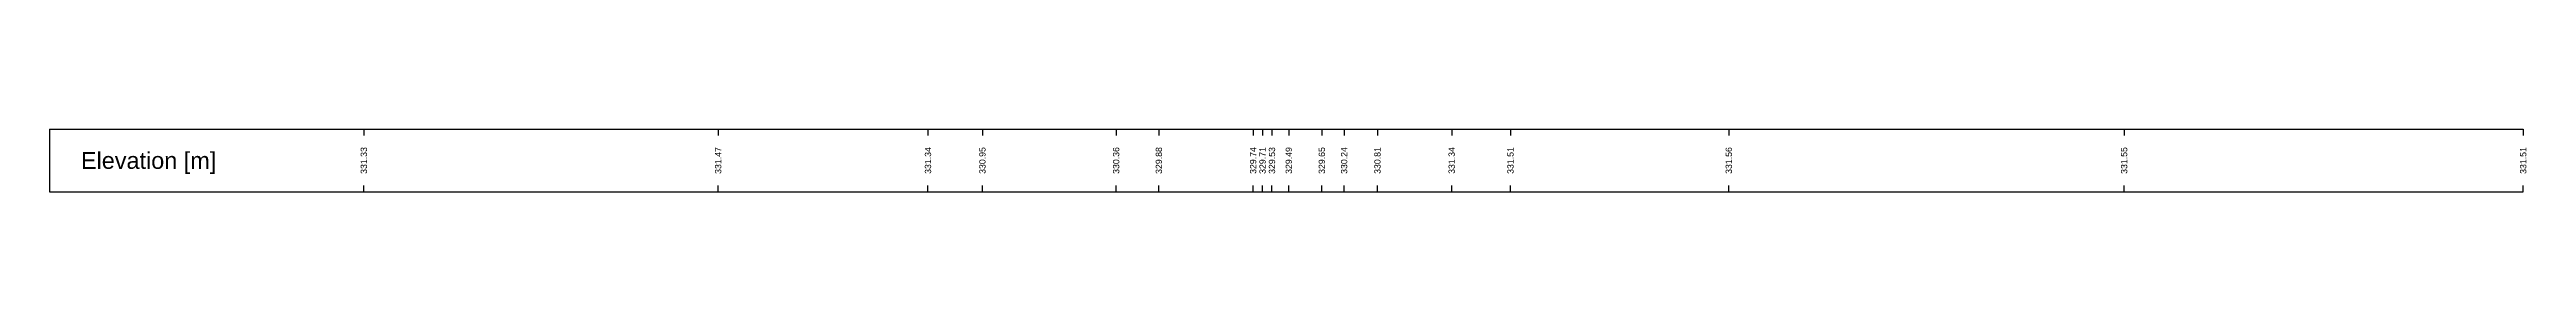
# Model space of a CAD drawing. Header units: millimetres. Extents: x -8 to 79, y -83 to 317.
# Drawn here: x -7.5 to 51.6, y 184.8 to 186.2 of the extents above; entities that cross this region are included whole.
import ezdxf
from ezdxf.enums import TextEntityAlignment as Align

# ---------------------------------------------------------------- set-up
doc = ezdxf.new("R2010")
doc.units = ezdxf.units.MM
doc.styles.get("Standard").update_dxf_attribs({"font": 'arial.ttf'})

msp = doc.modelspace()

# ---------------------------------------------------------------- texts
msp.add_text('Elevation [m]', height=0.4).set_placement((-6.75, 185.5), align=Align.MIDDLE_LEFT)
for s, p in [('331.33', (0, 185.5)), ('331.47', (8.458, 185.5)), ('331.34', (13.466, 185.5)), ('330.95', (14.764, 185.5)), ('330.36', (17.956, 185.5)), ('329.88', (18.976, 185.5)), ('329.74', (21.226, 185.5)), ('329.71', (21.451, 185.5)), ('329.53', (21.676, 185.5)), ('329.49', (22.076, 185.5)), ('329.65', (22.865, 185.5)), ('330.24', (23.397, 185.5)), ('330.81', (24.192, 185.5)), ('331.34', (25.965, 185.5)), ('331.51', (27.367, 185.5)), ('331.56', (32.577, 185.5)), ('331.55', (42.014, 185.5)), ('331.51', (51.54, 185.5))]:
    msp.add_text(s, height=0.15, rotation=90).set_placement(p, align=Align.MIDDLE)

# ---------------------------------------------------------------- linework, layer by layer
at = {"layer": 'band'}
for p, q in [((0, 186.25), (0, 186.1)), ((8.458, 186.25), (8.458, 186.1)), ((13.466, 186.25), (13.466, 186.1)), ((14.764, 186.25), (14.764, 186.1)), ((17.956, 186.25), (17.956, 186.1)), ((18.976, 186.25), (18.976, 186.1)), ((21.226, 186.25), (21.226, 186.1)), ((21.451, 186.25), (21.451, 186.1)), ((21.676, 186.25), (21.676, 186.1)), ((22.076, 186.25), (22.076, 186.1)), ((22.865, 186.25), (22.865, 186.1)), ((23.397, 186.25), (23.397, 186.1)), ((24.192, 186.25), (24.192, 186.1)), ((25.965, 186.25), (25.965, 186.1)), ((27.367, 186.25), (27.367, 186.1)), ((32.577, 186.25), (32.577, 186.1)), ((42.014, 186.25), (42.014, 186.1)), ((51.54, 186.25), (51.54, 186.1)), ((0, 184.75), (0, 184.9)), ((8.458, 184.75), (8.458, 184.9)), ((13.466, 184.75), (13.466, 184.9)), ((14.764, 184.75), (14.764, 184.9)), ((17.956, 184.75), (17.956, 184.9)), ((18.976, 184.75), (18.976, 184.9)), ((21.226, 184.75), (21.226, 184.9)), ((21.451, 184.75), (21.451, 184.9)), ((21.676, 184.75), (21.676, 184.9)), ((22.076, 184.75), (22.076, 184.9)), ((22.865, 184.75), (22.865, 184.9)), ((23.397, 184.75), (23.397, 184.9)), ((24.192, 184.75), (24.192, 184.9)), ((25.965, 184.75), (25.965, 184.9)), ((27.367, 184.75), (27.367, 184.9)), ((32.577, 184.75), (32.577, 184.9)), ((42.014, 184.75), (42.014, 184.9)), ((51.54, 184.75), (51.54, 184.9))]:
    msp.add_line(p, q, dxfattribs=at)
at = {"layer": 'frame'}
for p, q in [((-7.5, 186.25), (51.54, 186.25)), ((-7.5, 186.25), (-7.5, 184.75)), ((-7.5, 184.75), (51.54, 184.75))]:
    msp.add_line(p, q, dxfattribs=at)

msp.set_redraw_order([(e.dxf.handle, doc.entitydb.next_handle()) for e in msp.query("TEXT MTEXT ATTDEF DIMENSION ARC_DIMENSION")])  # texts and dimensions are drawn at this point

doc.saveas('drawing.dxf')
